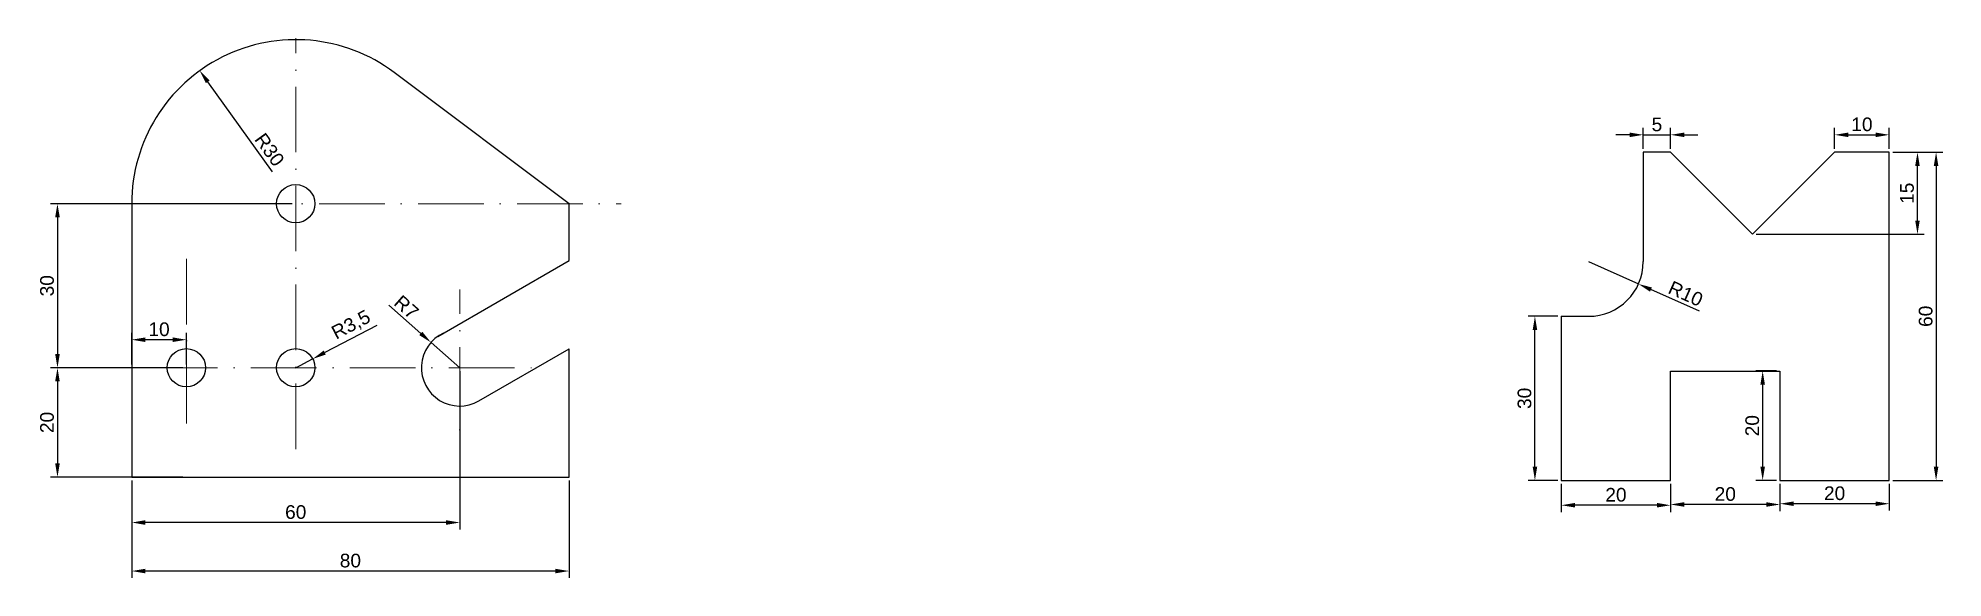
# Model space of a CAD drawing. Header units: millimetres. Extents: x 2742 to 3251, y 847 to 2358.
# Drawn here: x 2785.5 to 3133.9, y 2259 to 2357.8 of the extents above; entities that cross this region are included whole.
import ezdxf

# ---------------------------------------------------------------- set-up
doc = ezdxf.new("R2010")
doc.units = ezdxf.units.MM
doc.linetypes.add('ACAD_ISO10W100', pattern=[18, 12, -3, 0, -3])
doc.layers.add('eksen çizgisi', color=1, linetype='ACAD_ISO10W100', lineweight=15)
doc.layers.add('ölçülendirme', color=2, linetype='Continuous', lineweight=15)
doc.styles.get("Standard").update_dxf_attribs({"font": 'arial.ttf'})
doc.dimstyles.new('ISO-25', dxfattribs={"dimtxt": 2.5, "dimasz": 2.5, "dimexe": 1.25, "dimexo": 0.625, "dimtad": 1, "dimtxsty": 'Standard', "dimcen": 2.5, "dimadec": 0, "dimazin": 0, "dimtfac": 1, "dimtmove": 0, "dimatfit": 3, "dimfxl": 1, "dimarcsym": 0})

msp = doc.modelspace()

# ---------------------------------------------------------------- blocks, each defined once
blk = doc.blocks.new('*D157')
at = {"layer": 'Defpoints', "color": 0, "transparency": 16777216}
for p in [(2815.09, 2351.79), (2832.65, 2327.47)]:
    blk.add_point(p, dxfattribs=at)
at = {"layer": 'ölçülendirme', "color": 0, "lineweight": -2, "transparency": 16777216}
blk.add_line((2828.43, 2333.31), (2816.55, 2349.76), dxfattribs=at)
at = {"layer": 'ölçülendirme', "color": 0, "transparency": 16777216}
blk.add_solid([(2816.89, 2350), (2816.21, 2349.52), (2815.09, 2351.79)], dxfattribs=at)
at = {"layer": 'ölçülendirme', "color": 0, "transparency": 16777216, "insert": (2827.86, 2337.35), "char_height": 2.5, "attachment_point": 5, "rotation": 305.84}
blk.add_mtext('R30', dxfattribs=at)
blk = doc.blocks.new('*D158')
at = {"layer": 'Defpoints', "color": 0, "transparency": 16777216}
for p in [(2857.4, 2302.1), (2862.65, 2297.47)]:
    blk.add_point(p, dxfattribs=at)
at = {"layer": 'ölçülendirme', "color": 0, "lineweight": -2, "transparency": 16777216}
for p, q in [((2849.69, 2308.9), (2855.53, 2303.75)), ((2862.65, 2297.47), (2857.4, 2302.1))]:
    blk.add_line(p, q, dxfattribs=at)
at = {"layer": 'ölçülendirme', "color": 0, "transparency": 16777216}
blk.add_solid([(2855.8, 2304.06), (2855.25, 2303.44), (2857.4, 2302.1)], dxfattribs=at)
at = {"layer": 'ölçülendirme', "color": 0, "transparency": 16777216, "insert": (2852.91, 2308.56), "char_height": 2.5, "attachment_point": 5, "rotation": 318.5839}
blk.add_mtext('R7', dxfattribs=at)
blk = doc.blocks.new('*D159')
at = {"layer": 'Defpoints', "color": 0, "transparency": 16777216}
for p in [(2832.65, 2297.47), (2835.75, 2299.09)]:
    blk.add_point(p, dxfattribs=at)
at = {"layer": 'ölçülendirme', "color": 0, "lineweight": -2, "transparency": 16777216}
for p, q in [((2847.46, 2305.21), (2837.97, 2300.25)), ((2832.65, 2297.47), (2835.75, 2299.09))]:
    blk.add_line(p, q, dxfattribs=at)
at = {"layer": 'ölçülendirme', "color": 0, "transparency": 16777216}
blk.add_solid([(2837.78, 2300.62), (2838.16, 2299.88), (2835.75, 2299.09)], dxfattribs=at)
at = {"layer": 'ölçülendirme', "color": 0, "transparency": 16777216, "insert": (2842.84, 2305.19), "char_height": 2.5, "attachment_point": 5, "rotation": 27.5979}
blk.add_mtext('R3,5', dxfattribs=at)
blk = doc.blocks.new('*D200')
at = {"layer": 'Defpoints', "color": 0, "transparency": 16777216}
for p in [(2802.65, 2302.6), (2802.65, 2297.47), (2812.65, 2297.47)]:
    blk.add_point(p, dxfattribs=at)
at = {"layer": 'ölçülendirme', "color": 0, "lineweight": -2, "transparency": 16777216}
for p, q in [((2802.65, 2298.09), (2802.65, 2303.85)), ((2812.65, 2298.09), (2812.65, 2303.85)), ((2810.15, 2302.6), (2805.15, 2302.6))]:
    blk.add_line(p, q, dxfattribs=at)
at = {"layer": 'ölçülendirme', "color": 0, "transparency": 16777216}
for points in [[(2805.15, 2303.02), (2805.15, 2302.18), (2802.65, 2302.6)], [(2810.15, 2303.02), (2810.15, 2302.18), (2812.65, 2302.6)]]:
    blk.add_solid(points, dxfattribs=at)
at = {"layer": 'ölçülendirme', "color": 0, "transparency": 16777216, "insert": (2807.65, 2304.5), "char_height": 2.5, "attachment_point": 5}
blk.add_mtext('10', dxfattribs=at)
blk = doc.blocks.new('*D201')
at = {"layer": 'Defpoints', "color": 0, "transparency": 16777216}
for p in [(2832.65, 2327.47), (2789.07, 2297.47), (2812.65, 2297.47)]:
    blk.add_point(p, dxfattribs=at)
at = {"layer": 'ölçülendirme', "color": 0, "lineweight": -2, "transparency": 16777216}
for p, q in [((2832.03, 2327.47), (2787.82, 2327.47)), ((2789.07, 2324.97), (2789.07, 2299.97)), ((2812.03, 2297.47), (2787.82, 2297.47))]:
    blk.add_line(p, q, dxfattribs=at)
at = {"layer": 'ölçülendirme', "color": 0, "transparency": 16777216}
for points in [[(2788.65, 2324.97), (2789.49, 2324.97), (2789.07, 2327.47)], [(2788.65, 2299.97), (2789.49, 2299.97), (2789.07, 2297.47)]]:
    blk.add_solid(points, dxfattribs=at)
at = {"layer": 'ölçülendirme', "color": 0, "transparency": 16777216, "insert": (2787.17, 2312.47), "char_height": 2.5, "attachment_point": 5, "rotation": 90}
blk.add_mtext('30', dxfattribs=at)
blk = doc.blocks.new('*D202')
at = {"layer": 'Defpoints', "color": 0, "transparency": 16777216}
for p in [(2812.65, 2297.47), (2789.07, 2277.47), (2812.65, 2277.47)]:
    blk.add_point(p, dxfattribs=at)
at = {"layer": 'ölçülendirme', "color": 0, "lineweight": -2, "transparency": 16777216}
for p, q in [((2812.03, 2297.47), (2787.82, 2297.47)), ((2789.07, 2294.97), (2789.07, 2279.97)), ((2812.03, 2277.47), (2787.82, 2277.47))]:
    blk.add_line(p, q, dxfattribs=at)
at = {"layer": 'ölçülendirme', "color": 0, "transparency": 16777216}
for points in [[(2788.65, 2294.97), (2789.49, 2294.97), (2789.07, 2297.47)], [(2788.65, 2279.97), (2789.49, 2279.97), (2789.07, 2277.47)]]:
    blk.add_solid(points, dxfattribs=at)
at = {"layer": 'ölçülendirme', "color": 0, "transparency": 16777216, "insert": (2787.17, 2287.47), "char_height": 2.5, "attachment_point": 5, "rotation": 90}
blk.add_mtext('20', dxfattribs=at)
blk = doc.blocks.new('*D203')
at = {"layer": 'Defpoints', "color": 0, "transparency": 16777216}
for p in [(2862.65, 2297.47), (2802.65, 2277.47), (2802.65, 2269.17)]:
    blk.add_point(p, dxfattribs=at)
at = {"layer": 'ölçülendirme', "color": 0, "lineweight": -2, "transparency": 16777216}
for p, q in [((2862.65, 2296.84), (2862.65, 2267.92)), ((2802.65, 2276.84), (2802.65, 2267.92)), ((2860.15, 2269.17), (2805.15, 2269.17))]:
    blk.add_line(p, q, dxfattribs=at)
at = {"layer": 'ölçülendirme', "color": 0, "transparency": 16777216}
for points in [[(2805.15, 2269.59), (2805.15, 2268.75), (2802.65, 2269.17)], [(2860.15, 2269.59), (2860.15, 2268.75), (2862.65, 2269.17)]]:
    blk.add_solid(points, dxfattribs=at)
at = {"layer": 'ölçülendirme', "color": 0, "transparency": 16777216, "insert": (2832.65, 2271.07), "char_height": 2.5, "attachment_point": 5}
blk.add_mtext('60', dxfattribs=at)
blk = doc.blocks.new('*D204')
at = {"layer": 'Defpoints', "color": 0, "transparency": 16777216}
for p in [(2802.65, 2277.47), (2882.65, 2277.47), (2802.65, 2260.3)]:
    blk.add_point(p, dxfattribs=at)
at = {"layer": 'ölçülendirme', "color": 0, "lineweight": -2, "transparency": 16777216}
for p, q in [((2802.65, 2276.84), (2802.65, 2259.05)), ((2882.65, 2276.84), (2882.65, 2259.05)), ((2880.15, 2260.3), (2805.15, 2260.3))]:
    blk.add_line(p, q, dxfattribs=at)
at = {"layer": 'ölçülendirme', "color": 0, "transparency": 16777216}
for points in [[(2805.15, 2260.71), (2805.15, 2259.88), (2802.65, 2260.3)], [(2880.15, 2260.71), (2880.15, 2259.88), (2882.65, 2260.3)]]:
    blk.add_solid(points, dxfattribs=at)
at = {"layer": 'ölçülendirme', "color": 0, "transparency": 16777216, "insert": (2842.65, 2262.2), "char_height": 2.5, "attachment_point": 5}
blk.add_mtext('80', dxfattribs=at)
blk = doc.blocks.new('*D176')
at = {"layer": 'Defpoints', "color": 0, "transparency": 16777216}
for p in [(3084.14, 2340.07), (3079.14, 2336.88), (3084.14, 2336.88)]:
    blk.add_point(p, dxfattribs=at)
at = {"layer": 'ölçülendirme', "color": 0, "lineweight": -2, "transparency": 16777216}
for p, q in [((3076.64, 2340.07), (3074.14, 2340.07)), ((3079.14, 2337.5), (3079.14, 2341.32)), ((3079.14, 2340.07), (3084.14, 2340.07)), ((3084.14, 2337.5), (3084.14, 2341.32)), ((3086.64, 2340.07), (3089.14, 2340.07))]:
    blk.add_line(p, q, dxfattribs=at)
at = {"layer": 'ölçülendirme', "color": 0, "transparency": 16777216}
for points in [[(3076.64, 2340.48), (3076.64, 2339.65), (3079.14, 2340.07)], [(3086.64, 2340.48), (3086.64, 2339.65), (3084.14, 2340.07)]]:
    blk.add_solid(points, dxfattribs=at)
at = {"layer": 'ölçülendirme', "color": 0, "transparency": 16777216, "insert": (3081.64, 2341.96), "char_height": 2.5, "attachment_point": 5}
blk.add_mtext('5', dxfattribs=at)
blk = doc.blocks.new('*D177')
at = {"layer": 'Defpoints', "color": 0, "transparency": 16777216}
for p in [(3124.14, 2340.07), (3114.14, 2336.88), (3124.14, 2336.88)]:
    blk.add_point(p, dxfattribs=at)
at = {"layer": 'ölçülendirme', "color": 0, "lineweight": -2, "transparency": 16777216}
for p, q in [((3114.14, 2337.5), (3114.14, 2341.32)), ((3116.64, 2340.07), (3121.64, 2340.07)), ((3124.14, 2337.5), (3124.14, 2341.32))]:
    blk.add_line(p, q, dxfattribs=at)
at = {"layer": 'ölçülendirme', "color": 0, "transparency": 16777216}
for points in [[(3116.64, 2340.48), (3116.64, 2339.65), (3114.14, 2340.07)], [(3121.64, 2340.48), (3121.64, 2339.65), (3124.14, 2340.07)]]:
    blk.add_solid(points, dxfattribs=at)
at = {"layer": 'ölçülendirme', "color": 0, "transparency": 16777216, "insert": (3119.14, 2341.97), "char_height": 2.5, "attachment_point": 5}
blk.add_mtext('10', dxfattribs=at)
blk = doc.blocks.new('*D178')
at = {"layer": 'Defpoints', "color": 0, "transparency": 16777216}
for p in [(3124.14, 2336.88), (3129.3, 2336.88), (3099.14, 2321.88)]:
    blk.add_point(p, dxfattribs=at)
at = {"layer": 'ölçülendirme', "color": 0, "lineweight": -2, "transparency": 16777216}
for p, q in [((3124.77, 2336.88), (3130.55, 2336.88)), ((3129.3, 2324.38), (3129.3, 2334.38)), ((3099.77, 2321.88), (3130.55, 2321.88))]:
    blk.add_line(p, q, dxfattribs=at)
at = {"layer": 'ölçülendirme', "color": 0, "transparency": 16777216}
for points in [[(3128.88, 2334.38), (3129.71, 2334.38), (3129.3, 2336.88)], [(3128.88, 2324.38), (3129.71, 2324.38), (3129.3, 2321.88)]]:
    blk.add_solid(points, dxfattribs=at)
at = {"layer": 'ölçülendirme', "color": 0, "transparency": 16777216, "insert": (3127.39, 2329.38), "char_height": 2.5, "attachment_point": 5, "rotation": 90}
blk.add_mtext('15', dxfattribs=at)
blk = doc.blocks.new('*D179')
at = {"layer": 'Defpoints', "color": 0, "transparency": 16777216}
for p in [(3124.14, 2336.88), (3124.14, 2276.88), (3132.7, 2276.88)]:
    blk.add_point(p, dxfattribs=at)
at = {"layer": 'ölçülendirme', "color": 0, "lineweight": -2, "transparency": 16777216}
for p, q in [((3124.77, 2336.88), (3133.95, 2336.88)), ((3132.7, 2334.38), (3132.7, 2279.38)), ((3124.77, 2276.88), (3133.95, 2276.88))]:
    blk.add_line(p, q, dxfattribs=at)
at = {"layer": 'ölçülendirme', "color": 0, "transparency": 16777216}
for points in [[(3132.28, 2334.38), (3133.12, 2334.38), (3132.7, 2336.88)], [(3132.28, 2279.38), (3133.12, 2279.38), (3132.7, 2276.88)]]:
    blk.add_solid(points, dxfattribs=at)
at = {"layer": 'ölçülendirme', "color": 0, "transparency": 16777216, "insert": (3130.8, 2306.88), "char_height": 2.5, "attachment_point": 5, "rotation": 90}
blk.add_mtext('60', dxfattribs=at)
blk = doc.blocks.new('*D180')
at = {"layer": 'Defpoints', "color": 0, "transparency": 16777216}
for p in [(3104.14, 2276.88), (3124.14, 2276.88), (3104.14, 2272.61)]:
    blk.add_point(p, dxfattribs=at)
at = {"layer": 'ölçülendirme', "color": 0, "lineweight": -2, "transparency": 16777216}
for p, q in [((3104.14, 2276.25), (3104.14, 2271.36)), ((3124.14, 2276.25), (3124.14, 2271.36)), ((3121.64, 2272.61), (3106.64, 2272.61))]:
    blk.add_line(p, q, dxfattribs=at)
at = {"layer": 'ölçülendirme', "color": 0, "transparency": 16777216}
for points in [[(3106.64, 2273.02), (3106.64, 2272.19), (3104.14, 2272.61)], [(3121.64, 2273.02), (3121.64, 2272.19), (3124.14, 2272.61)]]:
    blk.add_solid(points, dxfattribs=at)
at = {"layer": 'ölçülendirme', "color": 0, "transparency": 16777216, "insert": (3114.14, 2274.51), "char_height": 2.5, "attachment_point": 5}
blk.add_mtext('20', dxfattribs=at)
blk = doc.blocks.new('*D181')
at = {"layer": 'Defpoints', "color": 0, "transparency": 16777216}
for p in [(3100.98, 2296.88), (3104.14, 2296.88), (3104.14, 2276.88)]:
    blk.add_point(p, dxfattribs=at)
at = {"layer": 'ölçülendirme', "color": 0, "lineweight": -2, "transparency": 16777216}
for p, q in [((3103.52, 2296.88), (3099.73, 2296.88)), ((3100.98, 2279.38), (3100.98, 2294.38)), ((3103.52, 2276.88), (3099.73, 2276.88))]:
    blk.add_line(p, q, dxfattribs=at)
at = {"layer": 'ölçülendirme', "color": 0, "transparency": 16777216}
for points in [[(3100.56, 2294.38), (3101.4, 2294.38), (3100.98, 2296.88)], [(3100.56, 2279.38), (3101.4, 2279.38), (3100.98, 2276.88)]]:
    blk.add_solid(points, dxfattribs=at)
at = {"layer": 'ölçülendirme', "color": 0, "transparency": 16777216, "insert": (3099.08, 2286.88), "char_height": 2.5, "attachment_point": 5, "rotation": 90}
blk.add_mtext('20', dxfattribs=at)
blk = doc.blocks.new('*D182')
at = {"layer": 'Defpoints', "color": 0, "transparency": 16777216}
for p in [(3084.14, 2276.88), (3104.14, 2276.88), (3084.14, 2272.47)]:
    blk.add_point(p, dxfattribs=at)
at = {"layer": 'ölçülendirme', "color": 0, "lineweight": -2, "transparency": 16777216}
for p, q in [((3084.14, 2276.25), (3084.14, 2271.22)), ((3104.14, 2276.25), (3104.14, 2271.22)), ((3101.64, 2272.47), (3086.64, 2272.47))]:
    blk.add_line(p, q, dxfattribs=at)
at = {"layer": 'ölçülendirme', "color": 0, "transparency": 16777216}
for points in [[(3086.64, 2272.89), (3086.64, 2272.05), (3084.14, 2272.47)], [(3101.64, 2272.89), (3101.64, 2272.05), (3104.14, 2272.47)]]:
    blk.add_solid(points, dxfattribs=at)
at = {"layer": 'ölçülendirme', "color": 0, "transparency": 16777216, "insert": (3094.14, 2274.37), "char_height": 2.5, "attachment_point": 5}
blk.add_mtext('20', dxfattribs=at)
blk = doc.blocks.new('*D183')
at = {"layer": 'Defpoints', "color": 0, "transparency": 16777216}
for p in [(3064.14, 2276.88), (3084.14, 2276.88), (3064.14, 2272.33)]:
    blk.add_point(p, dxfattribs=at)
at = {"layer": 'ölçülendirme', "color": 0, "lineweight": -2, "transparency": 16777216}
for p, q in [((3064.14, 2276.25), (3064.14, 2271.08)), ((3084.14, 2276.25), (3084.14, 2271.08)), ((3081.64, 2272.33), (3066.64, 2272.33))]:
    blk.add_line(p, q, dxfattribs=at)
at = {"layer": 'ölçülendirme', "color": 0, "transparency": 16777216}
for points in [[(3066.64, 2272.75), (3066.64, 2271.92), (3064.14, 2272.33)], [(3081.64, 2272.75), (3081.64, 2271.92), (3084.14, 2272.33)]]:
    blk.add_solid(points, dxfattribs=at)
at = {"layer": 'ölçülendirme', "color": 0, "transparency": 16777216, "insert": (3074.14, 2274.23), "char_height": 2.5, "attachment_point": 5}
blk.add_mtext('20', dxfattribs=at)
blk = doc.blocks.new('*D184')
at = {"layer": 'Defpoints', "color": 0, "transparency": 16777216}
for p in [(3059.32, 2306.88), (3064.14, 2306.88), (3064.14, 2276.88)]:
    blk.add_point(p, dxfattribs=at)
at = {"layer": 'ölçülendirme', "color": 0, "lineweight": -2, "transparency": 16777216}
for p, q in [((3063.52, 2306.88), (3058.07, 2306.88)), ((3059.32, 2279.38), (3059.32, 2304.38)), ((3063.52, 2276.88), (3058.07, 2276.88))]:
    blk.add_line(p, q, dxfattribs=at)
at = {"layer": 'ölçülendirme', "color": 0, "transparency": 16777216}
for points in [[(3058.91, 2304.38), (3059.74, 2304.38), (3059.32, 2306.88)], [(3058.91, 2279.38), (3059.74, 2279.38), (3059.32, 2276.88)]]:
    blk.add_solid(points, dxfattribs=at)
at = {"layer": 'ölçülendirme', "color": 0, "transparency": 16777216, "insert": (3057.42, 2291.88), "char_height": 2.5, "attachment_point": 5, "rotation": 90}
blk.add_mtext('30', dxfattribs=at)
blk = doc.blocks.new('*D185')
at = {"layer": 'Defpoints', "color": 0, "transparency": 16777216}
for p in [(3069.14, 2316.88), (3078.27, 2312.79)]:
    blk.add_point(p, dxfattribs=at)
at = {"layer": 'ölçülendirme', "color": 0, "lineweight": -2, "transparency": 16777216}
for p, q in [((3069.14, 2316.88), (3078.27, 2312.79)), ((3089.42, 2307.8), (3080.55, 2311.77))]:
    blk.add_line(p, q, dxfattribs=at)
at = {"layer": 'ölçülendirme', "color": 0, "transparency": 16777216}
blk.add_solid([(3080.72, 2312.15), (3080.38, 2311.39), (3078.27, 2312.79)], dxfattribs=at)
at = {"layer": 'ölçülendirme', "color": 0, "transparency": 16777216, "insert": (3086.9, 2311.01), "char_height": 2.5, "attachment_point": 5, "rotation": 335.8788}
blk.add_mtext('R10', dxfattribs=at)

# ---------------------------------------------------------------- dimensions: what is measured, and where the dimension line sits
at = {"layer": 'ölçülendirme'}
dim = msp.add_radius_dim(center=(2832.651, 2327.468), mpoint=(2815.086, 2351.788), dimstyle='ISO-25', dxfattribs=at)
dim.commit()
dim.dimension.update_dxf_attribs({"geometry": '*D157', "text_midpoint": (2826.316, 2336.239), "dimtype": 164})
for base, p1, p2, picture, middle in [((3084.141, 2340.067), (3079.141, 2336.876), (3084.141, 2336.876), '*D176', (3081.641, 2341.964)), ((3124.141, 2340.067), (3114.141, 2336.876), (3124.141, 2336.876), '*D177', (3119.141, 2341.969)), ((2802.651, 2302.6), (2812.651, 2297.468), (2802.651, 2297.468), '*D200', (2807.651, 2304.501)), ((2802.651, 2269.17), (2862.651, 2297.468), (2802.651, 2277.468), '*D203', (2832.651, 2271.071)), ((2802.651, 2260.295), (2882.651, 2277.468), (2802.651, 2277.468), '*D204', (2842.651, 2262.197)), ((3064.141, 2272.333), (3084.141, 2276.876), (3064.141, 2276.876), '*D183', (3074.141, 2274.235)), ((3084.141, 2272.469), (3104.141, 2276.876), (3084.141, 2276.876), '*D182', (3094.141, 2274.371)), ((3104.141, 2272.605), (3124.141, 2276.876), (3104.141, 2276.876), '*D180', (3114.141, 2274.507))]:
    dim = msp.add_linear_dim(base=base, p1=p1, p2=p2, dimstyle='ISO-25', dxfattribs=at)
    dim.commit()
    dim.dimension.update_dxf_attribs({"geometry": picture, "text_midpoint": middle})
for base, p1, p2, picture, middle in [((3129.295, 2336.876), (3099.141, 2321.876), (3124.141, 2336.876), '*D178', (3127.394, 2329.376)), ((3132.698, 2276.876), (3124.141, 2336.876), (3124.141, 2276.876), '*D179', (3130.797, 2306.876)), ((2789.07, 2297.468), (2832.651, 2327.468), (2812.651, 2297.468), '*D201', (2787.167, 2312.468)), ((3059.325, 2306.876), (3064.141, 2276.876), (3064.141, 2306.876), '*D184', (3057.423, 2291.876)), ((2789.07, 2277.468), (2812.651, 2297.468), (2812.651, 2277.468), '*D202', (2787.168, 2287.468)), ((3100.98, 2296.876), (3104.141, 2276.876), (3104.141, 2296.876), '*D181', (3099.079, 2286.876))]:
    dim = msp.add_linear_dim(base=base, p1=p1, p2=p2, angle=90, dimstyle='ISO-25', dxfattribs=at)
    dim.commit()
    dim.dimension.update_dxf_attribs({"geometry": picture, "text_midpoint": middle})
for center, mpoint, picture, middle in [((3069.141, 2316.876), (3078.267, 2312.789), '*D185', (3086.9, 2311.007)), ((2862.651, 2297.468), (2857.402, 2302.099), '*D158', (2852.912, 2308.559)), ((2832.651, 2297.468), (2835.753, 2299.089), '*D159', (2842.838, 2305.193))]:
    dim = msp.add_radius_dim(center=center, mpoint=mpoint, dimstyle='ISO-25', dxfattribs=at)
    dim.commit()
    dim.dimension.update_dxf_attribs({"geometry": picture, "text_midpoint": middle})

# ---------------------------------------------------------------- linework, layer by layer
for p, q in [((2882.651, 2327.468), (2850.651, 2351.468)), ((3084.141, 2336.876), (3079.141, 2336.876)), ((3079.141, 2336.876), (3079.141, 2316.876)), ((3084.141, 2336.876), (3099.141, 2321.876)), ((3114.141, 2336.876), (3099.141, 2321.876)), ((3124.141, 2336.876), (3114.141, 2336.876)), ((3124.141, 2276.876), (3124.141, 2336.876)), ((2802.651, 2327.468), (2802.651, 2277.468)), ((2882.651, 2317.065), (2882.651, 2327.468)), ((2858.621, 2303.191), (2882.651, 2317.065)), ((3064.141, 2306.876), (3064.141, 2276.876)), ((3064.141, 2306.876), (3069.141, 2306.876)), ((2866.151, 2291.406), (2882.651, 2300.932)), ((2882.651, 2277.468), (2882.651, 2300.932)), ((3084.141, 2276.876), (3084.141, 2296.876)), ((3084.141, 2296.876), (3104.141, 2296.876)), ((3104.141, 2296.876), (3104.141, 2276.876)), ((2802.651, 2277.468), (2882.651, 2277.468)), ((3064.141, 2276.876), (3084.141, 2276.876)), ((3104.141, 2276.876), (3124.141, 2276.876))]:
    msp.add_line(p, q)
for centre in [(2832.651, 2327.468), (2812.651, 2297.468), (2832.651, 2297.468)]:
    msp.add_circle(centre, 3.5)
for centre, radius, start, end in [((2832.651, 2327.468), 30, 53.1301, 180), ((3069.141, 2316.876), 10, 270, 0), ((2862.651, 2297.468), 7, 114.84591, 300)]:
    msp.add_arc(centre, radius, start, end)
at = {"layer": 'eksen çizgisi'}
for p, q in [((2832.651, 2282.57), (2832.651, 2357.754)), ((2800.76, 2327.468), (2892.181, 2327.468)), ((2812.651, 2317.373), (2812.651, 2284.696)), ((2862.651, 2271.147), (2862.651, 2311.794)), ((2788.27, 2297.468), (2877.299, 2297.468))]:
    msp.add_line(p, q, dxfattribs=at)

msp.set_redraw_order([(e.dxf.handle, doc.entitydb.next_handle()) for e in msp.query("TEXT MTEXT ATTDEF DIMENSION ARC_DIMENSION")])  # texts and dimensions are drawn at this point

doc.saveas('drawing.dxf')
